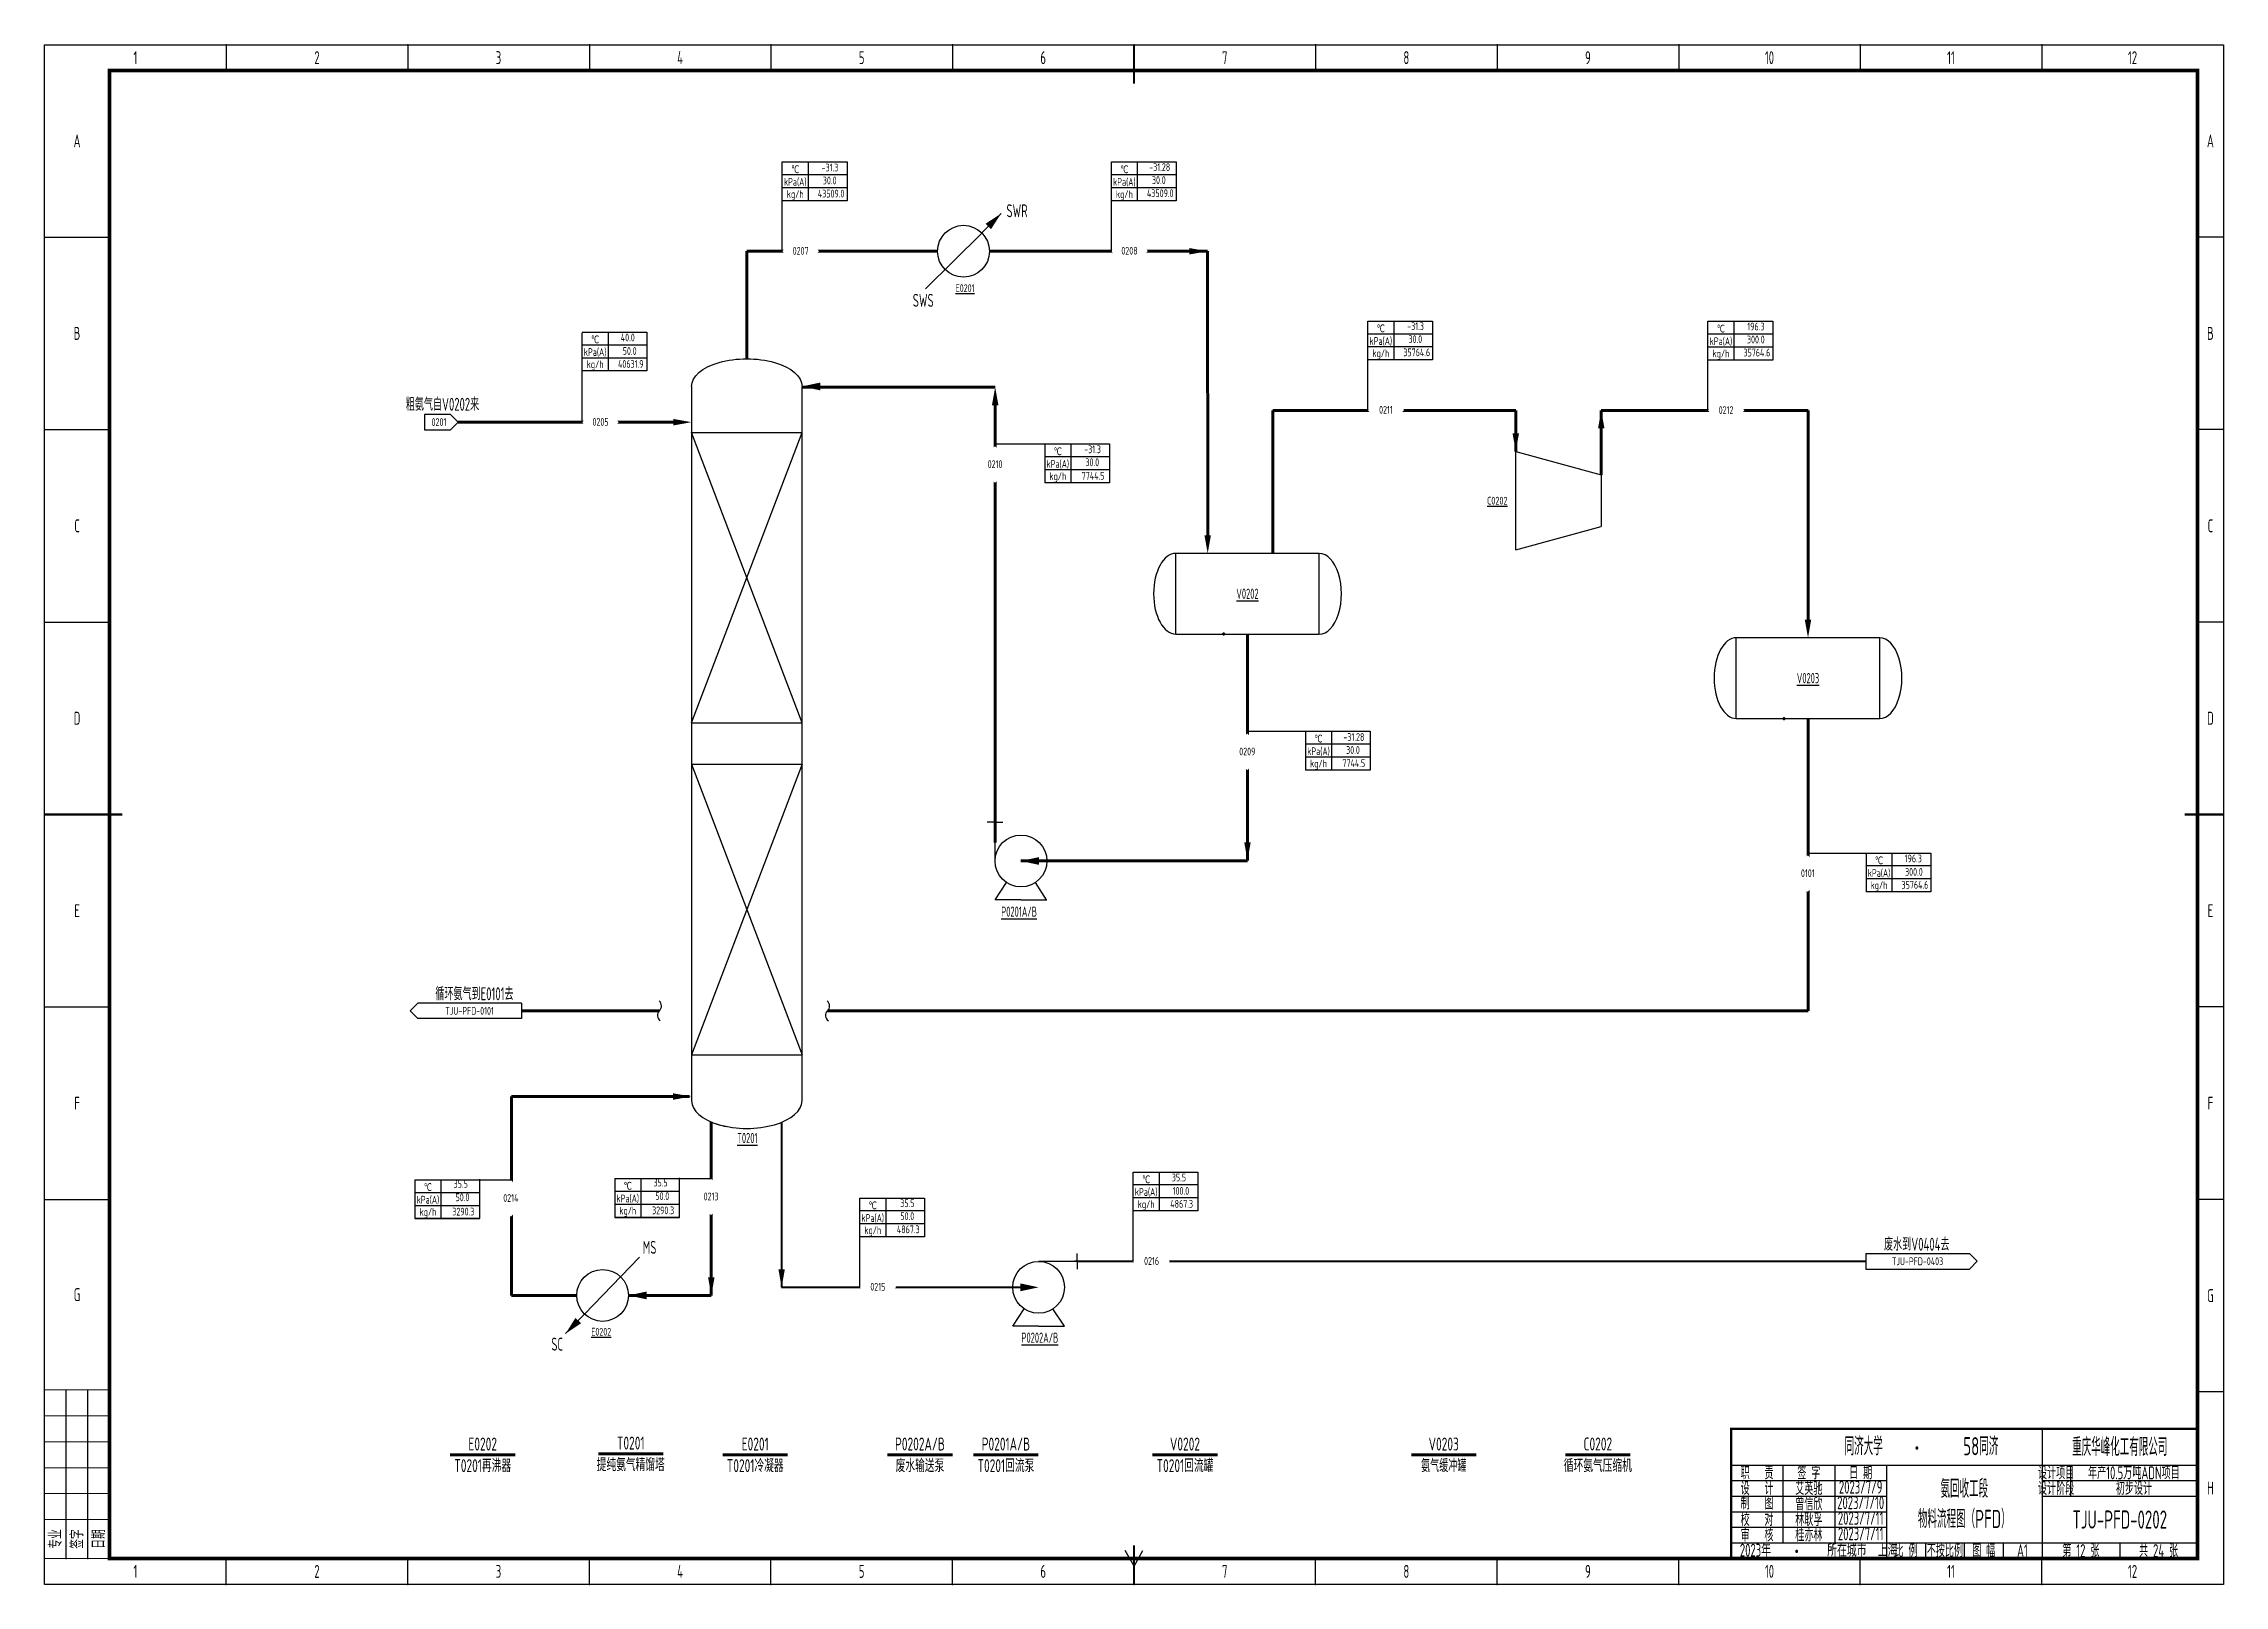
# Model space of a CAD drawing. Header units: millimetres. Extents: x 442 to 10185, y 1370 to 5122.
# Drawn here: x 2056 to 2898, y 2971 to 3566 of the extents above; entities that cross this region are included whole.
import ezdxf

# ---------------------------------------------------------------- set-up
doc = ezdxf.new("R2010")
doc.units = ezdxf.units.MM
doc.set_wipeout_variables(frame=1)
for name, color, linetype, lineweight in [('01-主物流线-粗实线', 132, 'Continuous', 80), ('01-文本 @ 1', 7, 'Continuous', 25), ('02-次要物流线-中粗线', 30, 'Continuous', 40), ('03-设备外轮廓线-细实线', 7, 'Continuous', 25), ('04-设备内部件-细实线', 181, 'Continuous', 25), ('05-图框与标题栏', 7, 'Continuous', 25), ('06-箭头', 7, 'Continuous', 25), ('07-箭头', 7, 'Continuous', 25), ('08-进出物流标志', 7, 'Continuous', 25), ('09-文本', 7, 'Continuous', 25), ('10-流股代号', 21, 'Continuous', 25), ('12-设备位号线', 7, 'Continuous', 80), ('15-物流表及物流信息标识', 7, 'Continuous', 25), ('16-其他', 7, 'Continuous', 25), ('17-文字（修改）', 7, 'Continuous', 15)]:
    doc.layers.add(name, color=color, linetype=linetype, lineweight=lineweight)
doc.layers.add('TITLE', color=7, linetype='Continuous')
doc.styles.add('3-gbcbig', font='gbenor.shx', dxfattribs={"width": 0.7, "height": 3, "bigfont": 'gbcbig.shx'})
doc.styles.add('5-gbcbig', font='gbenor.shx', dxfattribs={"width": 0.7, "height": 5, "bigfont": 'gbcbig.shx'})
doc.styles.add('7-gbcbig', font='gbenor.shx', dxfattribs={"width": 0.7, "height": 7, "bigfont": 'gbcbig.shx'})
doc.styles.add('EQ55', font='gbenor.shx', dxfattribs={"width": 0.75, "height": 5, "bigfont": 'gbcbig.shx'})
doc.styles.get("Standard").update_dxf_attribs({"font": 'arial.ttf'})
doc.styles.add('工程字', font='gbenor.shx', dxfattribs={"bigfont": 'gbcbig.shx'})

msp = doc.modelspace()

# ---------------------------------------------------------------- texts
at = {"color": 5, "char_height": 5, "width": 65.9276, "attachment_point": 5, "style": '5-gbcbig'}
for s, insert in [('SWR', (2432.07, 3501.72)), ('SWS', (2395.86, 3467.17))]:
    msp.add_mtext(s, dxfattribs=dict(at, insert=insert))
at = {"attachment_point": 5, "style": '3-gbcbig'}
for s, width, gutter_width, heights, insert, char_height in [('{\\LE0201}', 12.7249, 35, [0], (2411.99, 3471.87), 3), ('{\\LV0202}', 16.7749, 46.14, [16.01], (2521.02, 3353.97), 3.955), ('{\\LV0203}', 16.7749, 46.14, [16.01], (2737.39, 3321.41), 3.955), ('{\\LP0201A/B}', 16.7749, 46.14, [16.01], (2432.85, 3231.32), 3.9548), ('{\\LT0201}', 16.7749, 46.14, [16.01], (2327.95, 3143.99), 3.955), ('{\\LE0202}', 12.7249, 35, [0], (2271.56, 3069.25), 3), ('{\\LP0202A/B}', 16.7749, 46.14, [16.01], (2440.89, 3066.95), 3.9548)]:
    msp.add_mtext_dynamic_manual_height_columns(s, width=width, gutter_width=gutter_width, heights=heights, dxfattribs=dict(at, insert=insert, char_height=char_height))
at = {"color": 1, "char_height": 5, "width": 65.9276, "attachment_point": 5, "style": '5-gbcbig'}
for s, insert in [('MS', (2290.22, 3101.83)), ('SC', (2254.56, 3064.47))]:
    msp.add_mtext(s, dxfattribs=dict(at, insert=insert))
at = {"layer": '01-文本 @ 1', "insert": (2617.45, 3389.88), "char_height": 3, "attachment_point": 5, "style": 'EQ55'}
msp.add_mtext_dynamic_manual_height_columns('{\\LC0202}', width=28.0799, gutter_width=25, heights=[2.5], dxfattribs=at)
at = {"layer": '05-图框与标题栏', "attachment_point": 5}
for s, width, gutter_width, heights, insert, char_height, style in [('1', 70.0833, 25, [0], (2091.76, 3560.8), 5, '5-gbcbig'), ('2', 70.0833, 12.5, [0], (2161.84, 3560.8), 5, '5-gbcbig'), ('3', 70.0833, 25, [0], (2231.92, 3560.8), 5, '5-gbcbig'), ('4', 70.0833, 25, [0], (2302.01, 3560.8), 5, '5-gbcbig'), ('5', 70.0833, 25, [0], (2372.09, 3560.8), 5, '5-gbcbig'), ('6', 70.0833, 25, [0], (2442.17, 3560.8), 5, '5-gbcbig'), ('7', 70.0833, 25, [0], (2512.26, 3560.8), 5, '5-gbcbig'), ('8', 70.0833, 25, [0], (2582.34, 3560.8), 5, '5-gbcbig'), ('9', 70.0833, 25, [0], (2652.42, 3560.8), 5, '5-gbcbig'), ('10', 70.0833, 25, [0], (2722.51, 3560.8), 5, '5-gbcbig'), ('11', 70.0833, 25, [0], (2792.59, 3560.8), 5, '5-gbcbig'), ('12', 70.0833, 25, [0], (2862.67, 3560.8), 5, '5-gbcbig'), ('A', 25, 25, [0], (2069.22, 3528.68), 5, '5-gbcbig'), ('A', 10, 25, [0], (2892.72, 3528.68), 5, '5-gbcbig'), ('B', 25, 25, [0], (2069.22, 3454.43), 5, '5-gbcbig'), ('B', 10, 25, [0], (2892.72, 3454.43), 5, '5-gbcbig'), ('C', 25, 25, [0], (2069.22, 3380.18), 5, '5-gbcbig'), ('C', 10, 25, [0], (2892.72, 3380.18), 5, '5-gbcbig'), ('D', 25, 25, [0], (2069.22, 3305.93), 5, '5-gbcbig'), ('D', 10, 25, [0], (2892.72, 3305.93), 5, '5-gbcbig'), ('E', 25, 25, [0], (2069.22, 3231.68), 5, '5-gbcbig'), ('E', 10, 25, [0], (2892.72, 3231.68), 5, '5-gbcbig'), ('F', 25, 25, [0], (2069.22, 3157.43), 5, '5-gbcbig'), ('F', 10, 25, [0], (2892.72, 3157.43), 5, '5-gbcbig'), ('G', 25, 25, [0], (2069.22, 3083.55), 5, '5-gbcbig'), ('G', 10, 25, [0], (2892.72, 3083.18), 5, '5-gbcbig'), ('重庆华峰化工有限公司', 60, 25, [0], (2857.72, 3024.8), 7, '7-gbcbig'), ('职   责', 20, 25, [0], (2717.72, 3014.8), 5, '5-gbcbig'), ('签 字', 20, 25, [0], (2737.72, 3014.8), 5, '5-gbcbig'), ('日 期', 20, 25, [0], (2757.72, 3014.8), 5, '5-gbcbig'), ('设计项目', 15, 25, [0], (2833.16, 3014.8), 5, '5-gbcbig'), ('制   图', 20, 25, [0], (2717.72, 3003.17), 5, '5-gbcbig'), ('设   计', 20, 25, [0], (2717.72, 3008.8), 5, '5-gbcbig'), ('艾英驰', 20, 25, [0], (2737.72, 3008.8), 5, '5-gbcbig'), ('曾信欣', 20, 25, [0], (2737.72, 3002.8), 5, '5-gbcbig'), ('2023/7/10', 20, 25, [0], (2757.72, 3003.3), 5, '5-gbcbig'), ('2023/7/9', 20, 25, [0], (2757.72, 3009.3), 5, '5-gbcbig'), ('设计阶段', 15, 25, [0], (2833.16, 3008.8), 5, '5-gbcbig'), ('H', 10, 25, [0], (2892.72, 3008.93), 5, '5-gbcbig'), ('校   对', 20, 25, [0], (2717.72, 2996.8), 5, '5-gbcbig'), ('林耿孚', 20, 25, [0], (2737.72, 2996.8), 5, '5-gbcbig'), ('2023/7/11', 20, 25, [0], (2757.72, 2997.3), 5, '5-gbcbig'), ('TJU-PFD-0202', 60, 25, [12.52], (2857.72, 2996.8), 7, '7-gbcbig'), ('审   核', 20, 25, [0], (2717.72, 2990.8), 5, '5-gbcbig'), ('桂亦林', 20, 25, [0], (2737.72, 2990.8), 5, '5-gbcbig'), ('2023/7/11', 20, 25, [0], (2757.72, 2991.3), 5, '5-gbcbig'), ('比 例', 15, 25, [0], (2775.22, 2984.8), 5, '5-gbcbig'), ('不按比例', 15, 25, [0], (2790.22, 2984.8), 5, '5-gbcbig'), ('图 幅', 15, 25, [0], (2805.22, 2984.8), 5, '5-gbcbig'), ('A1', 14.9167, 25, [0], (2820.17, 2984.8), 5, '5-gbcbig'), ('第 12 张', 30, 25, [0], (2842.72, 2984.8), 5, '5-gbcbig'), ('共 24 张', 30, 25, [0], (2872.72, 2984.8), 5, '5-gbcbig'), ('1', 70.0833, 25, [0], (2091.76, 2976.8), 5, '5-gbcbig'), ('2', 70.0833, 25, [0], (2161.84, 2976.8), 5, '5-gbcbig'), ('3', 70.0833, 25, [0], (2231.92, 2976.8), 5, '5-gbcbig'), ('4', 70.0833, 25, [0], (2302.01, 2976.8), 5, '5-gbcbig'), ('5', 70.0833, 25, [0], (2372.09, 2976.8), 5, '5-gbcbig'), ('6', 70.0833, 25, [0], (2442.17, 2976.8), 5, '5-gbcbig'), ('7', 70.0833, 25, [0], (2512.26, 2976.8), 5, '5-gbcbig'), ('8', 70.0833, 25, [0], (2582.34, 2976.8), 5, '5-gbcbig'), ('9', 70.0833, 25, [0], (2652.42, 2976.8), 5, '5-gbcbig'), ('10', 70.0833, 25, [0], (2722.51, 2976.8), 5, '5-gbcbig'), ('11', 70.0833, 25, [0], (2792.59, 2976.8), 5, '5-gbcbig'), ('12', 70.0833, 25, [0], (2862.67, 2976.8), 5, '5-gbcbig')]:
    msp.add_mtext_dynamic_manual_height_columns(s, width=width, gutter_width=gutter_width, heights=heights, dxfattribs=dict(at, insert=insert, char_height=char_height, style=style))
at = {"layer": '05-图框与标题栏'}
for s, insert, char_height, width, attachment_point, style in [('\\pi5.78018;同济大学             ', (2745.74, 3025.08), 7, 32.2593, 4, '7-gbcbig'), ('58同济          ', (2804.08, 3025.08), 7, 32.2593, 5, '7-gbcbig'), (' 2023{\\W0.8;年          所在城市  上海}', (2709.19, 2984.96), 5, 67.5295, 4, '5-gbcbig'), ('{\\fFangSong|b0|i0|c134|p49;\\W0.8;·}', (2730.29, 2986.94), 5, 18.9039, 1, '5-gbcbig')]:
    msp.add_mtext(s, dxfattribs=dict(at, insert=insert, char_height=char_height, width=width, attachment_point=attachment_point, style=style))
at = {"layer": '05-图框与标题栏', "insert": (2776.71, 3026.81), "char_height": 5, "width": 31.5065, "attachment_point": 1}
msp.add_mtext('{\\fFangSong|b0|i0|c134|p49;\\W0.8;·}', dxfattribs=at)
at = {"layer": '05-图框与标题栏', "char_height": 5, "attachment_point": 5, "rotation": 90, "style": '工程字'}
for s, insert in [('专业', (2060.88, 2989.3)), ('签字', (2069.22, 2989.3)), ('日期', (2077.55, 2989.3))]:
    msp.add_mtext_dynamic_manual_height_columns(s, width=8.3333, gutter_width=25, heights=[0], dxfattribs=dict(at, insert=insert))
at = {"layer": '09-文本'}
for s, width, gutter_width, heights, insert, char_height, attachment_point, style in [('\\pi34.37595;粗氨气自V0202来', 61.3245, 35, [11.3], (2161.73, 3429.57), 5, 1, '5-gbcbig'), ('0201', 40, 12.5, [0], (2208.93, 3420.22), 3, 5, '3-gbcbig'), ('循环氨气到E0101去', 40, 12.5, [0], (2207.52, 3199.62), 5, 4, '5-gbcbig'), ('TJU-PFD-0101', 40, 12.5, [0], (2220.75, 3193.05), 3, 5, '3-gbcbig'), ('废水到V0404去', 40, 12.5, [0], (2792.01, 3103), 5, 6, '5-gbcbig'), ('TJU-PFD-0403', 40, 12.5, [0], (2779.67, 3096.43), 3, 5, '3-gbcbig'), ('{\\W0.75;E0202}\\P{\\A1;\\W0.75;T0201再沸器}', 59.0038, 12.5, [0], (2225.8, 3021.75), 5, 5, '5-gbcbig'), ('{\\W0.75;T0201}\\P{\\A1;\\W0.75;提纯氨气精馏塔}', 59.0038, 12.5, [0], (2282.95, 3022.13), 5, 5, '5-gbcbig'), ('{\\W0.75;E0201}\\P{\\A1;\\W0.75;T0201冷凝器}', 59.0038, 12.5, [0], (2330.99, 3021.75), 5, 5, '5-gbcbig'), ('{\\W0.75;P0202A/B}\\P{\\A1;\\W0.75;废水输送泵}', 59.0038, 12.5, [0], (2394.6, 3021.75), 5, 5, '5-gbcbig'), ('{\\W0.75;P0201A/B}\\P{\\A1;\\W0.75;T0201回流泵}', 59.0038, 12.5, [0], (2427.77, 3021.75), 5, 5, '5-gbcbig'), ('{\\W0.75;V0202\\P\\A1;T0201回流罐}', 59.0038, 12.5, [0], (2496.89, 3021.75), 5, 5, '5-gbcbig'), ('{\\W0.75;V0203}\\P氨气缓冲罐', 59.0038, 12.5, [0], (2596.77, 3021.75), 5, 5, '5-gbcbig'), ('{\\W0.75;C0202}\\P{\\A1;\\W0.75;循环氨气压缩机}', 59.0038, 12.5, [0], (2656.26, 3021.75), 5, 5, '5-gbcbig'), ('年产10.5万吨ADN项目', 49.0599, 35, [0], (2863.19, 3014.8), 5, 5, '5-gbcbig'), ('氨回收工段\\P物料流程图（PFD）', 60, 12.5, [0], (2797.72, 3002.8), 7, 5, '7-gbcbig'), ('初步设计', 48.9999, 12.5, [0], (2863.22, 3008.8), 5, 5, '5-gbcbig')]:
    msp.add_mtext_dynamic_manual_height_columns(s, width=width, gutter_width=gutter_width, heights=heights, dxfattribs=dict(at, insert=insert, char_height=char_height, attachment_point=attachment_point, style=style))
at = {"layer": '15-物流表及物流信息标识', "char_height": 3, "style": '3-gbcbig'}
for s, width, insert, attachment_point in [('℃', 10, (2346.45, 3517.73), 5), ('\\pi5.18876;-31.3', 15, (2351.45, 3519.92), 1), ('℃', 10, (2473.49, 3517.7), 5), ('\\pi4.6125;-31.28', 15, (2478.49, 3520.06), 1), ('kPa(A)', 10, (2346.45, 3512.73), 5), ('\\pi5.66181;30.0', 15, (2351.45, 3514.92), 1), ('kPa(A)', 10, (2473.49, 3512.7), 5), ('\\pi5.66181;30.0', 15, (2478.49, 3515.06), 1), ('kg/h', 10, (2346.45, 3507.73), 5), ('\\pi3.73375;43509.0', 15, (2351.45, 3509.84), 1), ('kg/h', 10, (2473.49, 3507.7), 5), ('\\pi3.73375;43509.0', 15, (2478.49, 3509.98), 1), ('℃', 10, (2269.2, 3452.07), 5), ('kPa(A)', 10, (2572.49, 3451.33), 5), ('℃', 10, (2572.49, 3456.33), 5), ('\\pi5.18876;-31.3', 15, (2577.49, 3458.69), 1), ('\\pi5.66181;30.0', 15, (2577.49, 3453.69), 1), ('kPa(A)', 10, (2703.78, 3451.23), 5), ('℃', 10, (2703.78, 3456.23), 5), ('\\pi5.04931;300.0', 15, (2708.78, 3453.58), 1), ('\\pi5.1857;196.3', 15, (2708.78, 3458.58), 1), ('kPa(A)', 10, (2269.2, 3447.07), 5), ('kg/h', 10, (2269.2, 3442.07), 5), ('\\pi3.84986;40631.9', 15, (2274.2, 3444.12), 1), ('kg/h', 10, (2572.49, 3446.33), 5), ('\\pi3.69409;35764.6', 15, (2577.49, 3448.6), 1), ('kg/h', 10, (2703.78, 3446.23), 5), ('\\pi3.69409;35764.6', 15, (2708.78, 3448.5), 1), ('℃', 10, (2447.8, 3408.91), 5), ('\\pi5.18876;-31.3', 15, (2452.8, 3411.19), 1), ('kPa(A)', 10, (2447.8, 3403.91), 5), ('kg/h', 10, (2447.8, 3398.91), 5), ('\\pi4.22626;7744.5', 15, (2452.8, 3400.96), 1), ('\\pi5.66181;30.0', 15, (2452.8, 3406.19), 1), ('\\pi4.6125;-31.28', 15, (2553.44, 3300.19), 1), ('kPa(A)', 10, (2548.44, 3293.06), 5), ('℃', 10, (2548.44, 3298.06), 5), ('\\pi5.66181;30.0', 15, (2553.44, 3295.19), 1), ('kg/h', 10, (2548.44, 3288.06), 5), ('\\pi4.22626;7744.5', 15, (2553.44, 3290.11), 1), ('℃', 10, (2764.8, 3251.1), 5), ('kPa(A)', 10, (2764.8, 3246.1), 5), ('kg/h', 10, (2764.8, 3241.1), 5), ('\\pi3.69409;35764.6', 15, (2769.8, 3243.15), 1), ('℃', 10, (2204.67, 3125.04), 5), ('℃', 10, (2281.8, 3125.53), 5), ('kPa(A)', 10, (2481.91, 3123.03), 5), ('℃', 10, (2481.91, 3128.03), 5), ('kPa(A)', 10, (2204.67, 3120.04), 5), ('kg/h', 10, (2204.67, 3115.04), 5), ('\\pi4.3982;3290.3', 15, (2209.67, 3117.09), 1), ('kPa(A)', 10, (2281.8, 3120.53), 5), ('kg/h', 10, (2281.8, 3115.53), 5), ('\\pi4.3982;3290.3', 15, (2286.8, 3117.58), 1), ('kPa(A)', 10, (2376.37, 3112.99), 5), ('℃', 10, (2376.37, 3117.99), 5), ('\\pi5.62626;35.5', 15, (2381.37, 3120.35), 1), ('\\pi5.66181;50.0', 15, (2381.37, 3115.35), 1), ('kg/h', 10, (2481.91, 3118.03), 5), ('\\pi4.31376;4867.3', 15, (2486.91, 3120.08), 1), ('kg/h', 10, (2376.37, 3107.99), 5), ('\\pi4.31376;4867.3', 15, (2381.37, 3110.26), 1)]:
    msp.add_mtext_dynamic_manual_height_columns(s, width=width, gutter_width=25, heights=[0], dxfattribs=dict(at, insert=insert, attachment_point=attachment_point))
at = {"layer": '17-文字（修改）', "char_height": 3, "attachment_point": 1, "style": '3-gbcbig'}
for s, insert in [('40.0', (2279.11, 3454.32)), ('\\pi5.66181;50.0', (2274.2, 3449.12)), ('196.3', (2774.71, 3253.35)), ('\\pi5.04931;300.0', (2769.8, 3248.15)), ('35.5', (2214.58, 3127.81)), ('35.5', (2291.71, 3128.3)), ('\\pi5.66181;50.0', (2286.8, 3123.09)), ('35.5', (2491.82, 3130.28)), ('\\pi5.22431;100.0', (2486.91, 3125.08)), ('\\pi5.66181;50.0', (2209.67, 3122.61))]:
    msp.add_mtext_dynamic_manual_height_columns(s, width=15, gutter_width=25, heights=[0], dxfattribs=dict(at, insert=insert))

# ---------------------------------------------------------------- blocks, each defined once
blk = doc.blocks.new('箭头')
at = {"layer": '07-箭头'}
blk.add_lwpolyline([(0, 0, 0, 2.5, 0), (-7, 0, 2.5, 2.5, 0)], format="xyseb", dxfattribs=at)

# ---------------------------------------------------------------- linework, layer by layer
for p, q in [((2306.42, 3433.95), (2306.42, 3158.36)), ((2349.08, 3158.36), (2349.08, 3433.95)), ((2213.4, 3423.16), (2203.4, 3423.16)), ((2203.4, 3423.16), (2203.4, 3417.16)), ((2216.4, 3420.16), (2213.4, 3423.16)), ((2213.4, 3417.16), (2216.4, 3420.16)), ((2203.4, 3417.16), (2213.4, 3417.16)), ((2493.34, 3338.4), (2548.71, 3338.4)), ((2709.7, 3305.84), (2765.07, 3305.84)), ((2423.59, 3265.87), (2423.59, 3264.74)), ((2455.32, 3096.43), (2454.2, 3096.43))]:
    msp.add_line(p, q)
for points in [[(2349.08, 3433.95, 0, 3, 0), (2356.08, 3433.95, 3, 3, 0)], [(2433.59, 3250.87, 0, 3, 0), (2440.59, 3250.87, 3, 3, 0)], [(2440.39, 3086.39, 0, 3, 0), (2433.39, 3086.39, 3, 3, 0)]]:
    msp.add_lwpolyline(points, format="xyseb")
at = {"extrusion": (0, 0, -1)}
msp.add_ellipse((2327.75, 3433.95), major_axis=(-21.33, 0), ratio=0.5, start_param=0, end_param=3.141593, dxfattribs=at)
for centre, start_param, end_param in [((2327.75, 3158.36), 0, 3.141593), ((2327.62, 3158.39), 0.880765, 1.197941)]:
    msp.add_ellipse(centre, major_axis=(-21.33, 0), ratio=0.5, start_param=start_param, end_param=end_param)
at = {"layer": '01-主物流线-粗实线'}
for p, q in [((2327.75, 3486.1), (2329.73, 3486.1)), ((2327.75, 3444.61), (2327.75, 3486.1)), ((2329.73, 3486.1), (2361.32, 3486.1)), ((2361.32, 3486.1), (2359.58, 3486.11)), ((2359.58, 3486.11), (2401.4, 3486.11)), ((2421.4, 3486.1), (2493.13, 3486.1)), ((2505.53, 3486.1), (2493.13, 3486.1)), ((2505.66, 3376.54), (2505.53, 3486.1)), ((2411.12, 3433.71), (2349.08, 3433.71)), ((2411.12, 3433.71), (2423.63, 3433.71)), ((2423.63, 3257.98), (2423.63, 3426.71)), ((2216.4, 3420.16), (2248.03, 3420.16)), ((2248.03, 3420.16), (2299.42, 3420.16)), ((2530.8, 3369.54), (2530.8, 3424.73)), ((2530.8, 3424.73), (2624.58, 3424.73)), ((2624.36, 3424.73), (2624.58, 3424.73)), ((2624.58, 3415.89), (2624.58, 3424.73)), ((2657.58, 3414.16), (2657.58, 3424.73)), ((2657.58, 3424.73), (2737.39, 3424.73)), ((2737.39, 3424.73), (2737.39, 3343.98)), ((2624.58, 3408.89), (2624.58, 3414.16)), ((2657.58, 3399.89), (2657.58, 3414.16)), ((2521.02, 3338.4), (2521.02, 3258.21)), ((2737.39, 3305.84), (2737.39, 3193.05)), ((2521.02, 3251.09), (2521.02, 3258.21)), ((2433.59, 3250.87), (2521.02, 3250.87)), ((2293.96, 3193.05), (2240.75, 3193.05)), ((2737.39, 3193.05), (2358.85, 3193.05)), ((2236.91, 3160), (2305.67, 3160)), ((2236.91, 3127.12), (2236.91, 3160)), ((2314.04, 3150.16), (2314.04, 3127.12)), ((2236.91, 3083.26), (2236.91, 3115.52)), ((2314.05, 3115.52), (2314.05, 3083.26)), ((2262.08, 3083.26), (2236.91, 3083.26)), ((2294.82, 3083.26), (2282.08, 3083.26)), ((2314.05, 3083.26), (2294.82, 3083.26)), ((2450.39, 3086.47), (2450.39, 3086.47)), ((2450.39, 3086.45), (2450.43, 3086.45))]:
    msp.add_line(p, q, dxfattribs=at)
for p in [(2511.8, 3338.4), (2728.16, 3305.84)]:
    msp.add_point(p, dxfattribs=at)
at = {"layer": '02-次要物流线-中粗线'}
for p, q in [((2341.21, 3150.09), (2341.2, 3086.39)), ((2455.32, 3096.43), (2759.67, 3096.43)), ((2341.2, 3086.39), (2433.39, 3086.39))]:
    msp.add_line(p, q, dxfattribs=at)
at = {"layer": '03-设备外轮廓线-细实线'}
for p, q in [((2418.47, 3493.18), (2425.89, 3500.61)), ((2396.75, 3471.55), (2418.51, 3493.14)), ((2624.58, 3370.89), (2624.58, 3408.89)), ((2624.58, 3408.89), (2657.58, 3399.89)), ((2657.58, 3399.89), (2657.58, 3379.89)), ((2624.58, 3370.89), (2657.58, 3379.89)), ((2548.71, 3369.54), (2493.34, 3369.54)), ((2765.07, 3336.98), (2709.7, 3336.98)), ((2423.59, 3265.87), (2420.59, 3265.87)), ((2423.59, 3250.87), (2423.59, 3265.87)), ((2423.59, 3265.87), (2426.59, 3265.87)), ((2423.59, 3235.87), (2428.05, 3242.55)), ((2443.48, 3235.87), (2439.14, 3242.55)), ((2433.59, 3235.87), (2423.59, 3235.87)), ((2433.59, 3235.87), (2443.59, 3235.87)), ((2265.12, 3076.07), (2286.34, 3097.99)), ((2455.32, 3096.43), (2455.32, 3099.43)), ((2440.32, 3096.43), (2455.32, 3096.43)), ((2455.32, 3096.43), (2455.32, 3093.43)), ((2265.12, 3076.07), (2257.82, 3068.53)), ((2430.39, 3071.39), (2434.84, 3078.07)), ((2450.39, 3071.39), (2445.94, 3078.07)), ((2440.39, 3071.39), (2430.39, 3071.39)), ((2440.39, 3071.39), (2450.39, 3071.39))]:
    msp.add_line(p, q, dxfattribs=at)
for centre in [(2411.4, 3486.11), (2433.59, 3250.87), (2272.08, 3083.26), (2440.39, 3086.39)]:
    msp.add_circle(centre, 10, dxfattribs=at)
for centre, start_param, end_param in [((2493.34, 3353.97), 3.141593, 6.283185), ((2548.71, 3353.97), 0, 3.141593), ((2709.7, 3321.41), 3.141593, 6.283185), ((2765.07, 3321.41), 0, 3.141593)]:
    msp.add_ellipse(centre, major_axis=(0, -15.57), ratio=0.550347, start_param=start_param, end_param=end_param, dxfattribs=at)
at = {"layer": '04-设备内部件-细实线'}
for p, q in [((2306.42, 3416.2), (2349.08, 3416.2)), ((2306.42, 3304.15), (2349.08, 3416.2)), ((2349.08, 3304.15), (2306.42, 3416.2)), ((2493.34, 3338.4), (2493.34, 3369.54)), ((2548.71, 3338.4), (2548.71, 3369.54)), ((2709.7, 3305.84), (2709.7, 3336.98)), ((2765.07, 3305.84), (2765.07, 3336.98)), ((2306.42, 3304.15), (2349.08, 3304.15)), ((2306.42, 3288.17), (2349.08, 3288.17)), ((2306.42, 3288.17), (2349.08, 3176.11)), ((2349.08, 3288.17), (2306.42, 3176.11)), ((2306.42, 3176.11), (2349.08, 3176.11))]:
    msp.add_line(p, q, dxfattribs=at)
at = {"layer": '05-图框与标题栏'}
for p, q in [((2126.8, 3565.8), (2126.8, 3555.8)), ((2196.88, 3565.8), (2196.88, 3555.8)), ((2266.97, 3565.8), (2266.97, 3555.8)), ((2337.05, 3565.8), (2337.05, 3555.8)), ((2407.13, 3565.8), (2407.13, 3555.8)), ((2547.3, 3565.8), (2547.3, 3555.8)), ((2617.38, 3565.8), (2617.38, 3555.8)), ((2687.47, 3565.8), (2687.47, 3555.8)), ((2757.55, 3565.8), (2757.55, 3555.8)), ((2827.63, 3565.8), (2827.63, 3555.8)), ((2056.72, 3491.55), (2081.72, 3491.55)), ((2897.72, 3491.55), (2887.72, 3491.55)), ((2056.72, 3417.3), (2081.72, 3417.3)), ((2897.72, 3417.3), (2887.72, 3417.3)), ((2056.72, 3343.05), (2081.72, 3343.05)), ((2897.72, 3343.05), (2887.72, 3343.05)), ((2056.72, 3194.55), (2081.72, 3194.55)), ((2897.72, 3194.55), (2887.72, 3194.55)), ((2056.72, 3120.3), (2081.72, 3120.3)), ((2897.72, 3120.3), (2887.72, 3120.3)), ((2065.05, 2981.8), (2065.05, 3046.8)), ((2073.38, 2981.8), (2073.38, 3046.8)), ((2897.72, 3046.05), (2887.72, 3046.05)), ((2827.72, 3031.8), (2827.72, 2981.8)), ((2707.72, 3017.8), (2887.72, 3017.8)), ((2727.72, 3017.8), (2727.72, 2987.8)), ((2747.72, 3017.8), (2747.72, 2987.8)), ((2767.72, 3017.8), (2767.72, 2981.8)), ((2838.72, 3017.8), (2838.72, 3005.8)), ((2707.72, 3011.8), (2767.72, 3011.8)), ((2707.72, 3005.8), (2767.72, 3005.8)), ((2827.72, 3011.8), (2887.72, 3011.8)), ((2827.72, 3005.8), (2887.72, 3005.8)), ((2707.72, 2999.8), (2767.72, 2999.8)), ((2707.72, 2993.8), (2767.72, 2993.8)), ((2126.8, 2971.8), (2126.8, 2981.8)), ((2196.88, 2971.8), (2196.88, 2981.8)), ((2266.97, 2971.8), (2266.97, 2981.8)), ((2337.05, 2971.8), (2337.05, 2981.8)), ((2407.13, 2971.8), (2407.13, 2981.8)), ((2477.22, 2978.8), (2473.75, 2984.8)), ((2477.22, 2978.8), (2480.68, 2984.8)), ((2547.3, 2971.8), (2547.3, 2981.8)), ((2617.38, 2971.8), (2617.38, 2981.8)), ((2687.47, 2971.8), (2687.47, 2981.8)), ((2707.72, 2987.8), (2887.72, 2987.8)), ((2757.55, 2971.8), (2757.55, 2981.8)), ((2782.72, 2987.8), (2782.72, 2981.8)), ((2797.72, 2987.8), (2797.72, 2981.8)), ((2812.72, 2987.8), (2812.72, 2981.8)), ((2827.63, 2971.8), (2827.63, 2981.8)), ((2857.72, 2987.8), (2857.72, 2981.8))]:
    msp.add_line(p, q, dxfattribs=at)
for points, const_width in [([(2477.22, 3565.8), (2477.22, 3550.8)], 0.8), ([(2056.72, 3268.8), (2086.72, 3268.8)], 0.8), ([(2897.72, 3268.8), (2882.72, 3268.8)], 0.8), ([(2081.72, 3046.8), (2056.72, 3046.8)], 0.4), ([(2081.72, 3036.8), (2056.72, 3036.8)], 0.4), ([(2887.72, 3031.8), (2707.72, 3031.8), (2707.72, 2981.8)], 0.8), ([(2081.72, 3026.8), (2056.72, 3026.8)], 0.4), ([(2081.72, 3016.8), (2056.72, 3016.8)], 0.4), ([(2081.72, 3006.8), (2056.72, 3006.8)], 0.4), ([(2081.72, 2996.8), (2056.72, 2996.8)], 0.4), ([(2081.72, 2981.8), (2056.72, 2981.8)], 0.4), ([(2477.22, 2971.8), (2477.22, 2986.8)], 0.8)]:
    msp.add_lwpolyline(points, dxfattribs=dict(at, const_width=const_width))
at = {"layer": '05-图框与标题栏', "const_width": 1.4}
msp.add_lwpolyline([(2081.72, 3555.8), (2081.72, 2981.8), (2887.72, 2981.8), (2887.72, 3555.8)], close=True, dxfattribs=at)
at = {"layer": '05-图框与标题栏'}
for p in [(2126.8, 3565.8), (2126.8, 3565.8), (2126.8, 3565.8), (2196.88, 3565.8), (2196.88, 3565.8), (2196.88, 3565.8), (2266.97, 3565.8), (2266.97, 3565.8), (2266.97, 3565.8), (2337.05, 3565.8), (2337.05, 3565.8), (2337.05, 3565.8), (2407.13, 3565.8), (2407.13, 3565.8), (2407.13, 3565.8), (2477.22, 3565.8), (2477.22, 3565.8), (2477.22, 3565.8), (2547.3, 3565.8), (2547.3, 3565.8), (2547.3, 3565.8), (2617.38, 3565.8), (2617.38, 3565.8), (2617.38, 3565.8), (2687.47, 3565.8), (2687.47, 3565.8), (2687.47, 3565.8), (2757.55, 3565.8), (2757.55, 3565.8), (2757.55, 3565.8), (2827.63, 3565.8), (2827.63, 3565.8), (2827.63, 3565.8), (2897.72, 3491.55), (2897.72, 3417.3), (2897.72, 3343.05), (2897.72, 3268.8), (2897.72, 3194.55), (2897.72, 3120.3), (2897.72, 3046.05), (2065.05, 2981.8), (2073.38, 2981.8), (2126.8, 2971.8), (2196.88, 2971.8), (2266.97, 2971.8), (2337.05, 2971.8), (2407.13, 2971.8), (2477.22, 2971.8), (2547.3, 2971.8), (2617.38, 2971.8), (2687.47, 2971.8), (2757.55, 2971.8), (2827.63, 2971.8)]:
    msp.add_point(p, dxfattribs=at)
at = {"layer": '06-箭头'}
for points in [[(2425.89, 3500.61, 0, 3, 0), (2420.94, 3495.66, 3, 3, 0)], [(2282.08, 3083.26, 0, 3, 0), (2289.08, 3083.26, 3, 3, 0)], [(2257.82, 3068.53, 0, 3, 0), (2262.69, 3073.56, 3, 3, 0)]]:
    msp.add_lwpolyline(points, format="xyseb", dxfattribs=at)
at = {"layer": '08-进出物流标志'}
for p, q in [((2197.75, 3193.05), (2200.75, 3196.05)), ((2197.75, 3193.05), (2200.75, 3190.05)), ((2240.75, 3196.05), (2200.75, 3196.05)), ((2240.75, 3196.05), (2240.75, 3190.05)), ((2240.75, 3190.05), (2200.75, 3190.05)), ((2759.67, 3099.43), (2799.67, 3099.43)), ((2759.67, 3099.43), (2759.67, 3093.43)), ((2802.67, 3096.43), (2799.67, 3099.43)), ((2759.67, 3093.43), (2799.67, 3093.43)), ((2802.67, 3096.43), (2799.67, 3093.43))]:
    msp.add_line(p, q, dxfattribs=at)
at = {"layer": '12-设备位号线'}
for p, q in [((2295.45, 3022.16), (2270.45, 3022.16)), ((2238.3, 3021.78), (2213.3, 3021.78)), ((2343.49, 3021.78), (2318.49, 3021.78)), ((2407.1, 3021.78), (2382.1, 3021.78)), ((2440.27, 3021.78), (2415.27, 3021.78)), ((2509.39, 3021.78), (2484.39, 3021.78)), ((2609.27, 3021.78), (2584.27, 3021.78)), ((2668.76, 3021.78), (2643.76, 3021.78))]:
    msp.add_line(p, q, dxfattribs=at)
at = {"layer": '15-物流表及物流信息标识'}
for p, q in [((2341.45, 3520.58), (2366.45, 3520.58)), ((2351.45, 3520.58), (2351.45, 3505.58)), ((2366.45, 3520.58), (2366.45, 3505.58)), ((2468.49, 3520.55), (2493.49, 3520.55)), ((2478.49, 3520.55), (2478.49, 3505.55)), ((2493.49, 3520.55), (2493.49, 3505.55)), ((2366.45, 3515.58), (2341.45, 3515.58)), ((2366.45, 3510.58), (2341.45, 3510.58)), ((2493.49, 3515.55), (2468.49, 3515.55)), ((2493.49, 3510.55), (2468.49, 3510.55)), ((2366.45, 3505.58), (2341.45, 3505.58)), ((2493.49, 3505.55), (2468.49, 3505.55)), ((2264.2, 3454.92), (2289.2, 3454.92)), ((2274.2, 3454.92), (2274.2, 3439.92)), ((2289.2, 3454.92), (2289.2, 3439.92)), ((2567.49, 3459.18), (2592.49, 3459.18)), ((2592.49, 3454.18), (2567.49, 3454.18)), ((2577.49, 3459.18), (2577.49, 3444.18)), ((2592.49, 3459.18), (2592.49, 3444.18)), ((2698.78, 3459.08), (2723.78, 3459.08)), ((2723.78, 3454.08), (2698.78, 3454.08)), ((2708.78, 3459.08), (2708.78, 3444.08)), ((2723.78, 3459.08), (2723.78, 3444.08)), ((2289.2, 3449.92), (2264.2, 3449.92)), ((2289.2, 3444.92), (2264.2, 3444.92)), ((2592.49, 3449.18), (2567.49, 3449.18)), ((2592.49, 3444.18), (2567.49, 3444.18)), ((2723.78, 3449.08), (2698.78, 3449.08)), ((2723.78, 3444.08), (2698.78, 3444.08)), ((2289.2, 3439.92), (2264.2, 3439.92)), ((2442.8, 3411.76), (2467.8, 3411.76)), ((2442.8, 3411.76), (2442.8, 3396.76)), ((2452.8, 3411.76), (2452.8, 3396.76)), ((2467.8, 3411.76), (2467.8, 3396.76)), ((2467.8, 3406.76), (2442.8, 3406.76)), ((2467.8, 3401.76), (2442.8, 3401.76)), ((2467.8, 3396.76), (2442.8, 3396.76)), ((2543.44, 3300.91), (2568.44, 3300.91)), ((2543.44, 3300.91), (2543.44, 3285.91)), ((2553.44, 3300.91), (2553.44, 3285.91)), ((2568.44, 3300.91), (2568.44, 3285.91)), ((2568.44, 3295.91), (2543.44, 3295.91)), ((2568.44, 3290.91), (2543.44, 3290.91)), ((2568.44, 3285.91), (2543.44, 3285.91)), ((2759.8, 3253.95), (2784.8, 3253.95)), ((2759.8, 3253.95), (2759.8, 3238.95)), ((2769.8, 3253.95), (2769.8, 3238.95)), ((2784.8, 3253.95), (2784.8, 3238.95)), ((2784.8, 3248.95), (2759.8, 3248.95)), ((2784.8, 3243.95), (2759.8, 3243.95)), ((2784.8, 3238.95), (2759.8, 3238.95)), ((2199.67, 3127.89), (2199.67, 3112.89)), ((2209.67, 3127.89), (2209.67, 3112.89)), ((2224.67, 3112.89), (2224.67, 3128.09)), ((2276.8, 3128.38), (2276.8, 3113.38)), ((2301.8, 3123.38), (2276.8, 3123.38)), ((2286.8, 3128.38), (2286.8, 3113.38)), ((2301.8, 3113.38), (2301.8, 3128.58)), ((2476.91, 3096.43), (2476.91, 3130.88)), ((2476.91, 3130.88), (2501.91, 3130.88)), ((2501.91, 3125.88), (2476.91, 3125.88)), ((2486.91, 3130.88), (2486.91, 3115.88)), ((2501.91, 3130.88), (2501.91, 3115.88)), ((2224.67, 3122.89), (2199.67, 3122.89)), ((2224.67, 3117.89), (2199.67, 3117.89)), ((2301.8, 3118.38), (2276.8, 3118.38)), ((2371.37, 3120.84), (2396.37, 3120.84)), ((2396.37, 3115.84), (2371.37, 3115.84)), ((2381.37, 3120.84), (2381.37, 3105.84)), ((2396.37, 3120.84), (2396.37, 3105.84)), ((2501.91, 3120.88), (2476.91, 3120.88)), ((2501.91, 3115.88), (2476.91, 3115.88)), ((2224.67, 3112.89), (2199.67, 3112.89)), ((2199.67, 3112.89), (2224.67, 3112.89)), ((2301.8, 3113.38), (2276.8, 3113.38)), ((2276.8, 3113.38), (2301.8, 3113.38)), ((2396.37, 3110.84), (2371.37, 3110.84)), ((2396.37, 3105.84), (2371.37, 3105.84))]:
    msp.add_line(p, q, dxfattribs=at)
at = {"layer": '16-其他'}
for centre, start, end in [((2295.78, 3191.3), 136.00057, 236.00057), ((2292.3, 3194.96), 311.00057, 51.00057), ((2360.67, 3191.3), 136.00057, 236.00057), ((2357.19, 3194.96), 311.00057, 51.00057)]:
    msp.add_arc(centre, 2.53, start, end, dxfattribs=at)
at = {"layer": 'TITLE'}
for p, q in [((2056.72, 3565.8), (2897.72, 3565.8)), ((2056.72, 2971.8), (2056.72, 3565.8)), ((2897.72, 3565.8), (2897.72, 2971.8)), ((2897.72, 2971.8), (2056.72, 2971.8))]:
    msp.add_line(p, q, dxfattribs=at)

# ---------------------------------------------------------------- block references
at = {"layer": '07-箭头'}
for p in [(2505.53, 3486.1), (2306.42, 3420.16), (2306.29, 3160)]:
    msp.add_blockref('箭头', p, dxfattribs=at)
for p, rotation in [((2423.63, 3433.71), 90), ((2657.58, 3424.73), 90.00000000000001), ((2505.66, 3369.54), 270), ((2737.39, 3336.98), 270), ((2521.02, 3251.09), 270), ((2314.05, 3083.26), 270), ((2341.2, 3086.39), 270)]:
    msp.add_blockref('箭头', p, dxfattribs=dict(at, rotation=rotation))
at = {"layer": '07-箭头', "xscale": -1, "rotation": 90}
msp.add_blockref('箭头', (2624.58, 3408.89), dxfattribs=at)

msp.set_redraw_order([(e.dxf.handle, doc.entitydb.next_handle()) for e in msp.query("TEXT MTEXT ATTDEF DIMENSION ARC_DIMENSION")])  # texts and dimensions are drawn at this point

# ---------------------------------------------------------------- next in the draw order: wipeouts: each hides what was drawn before it
for points in [[(2341.45, 3486.13), (2348.52, 3493.2), (2355.59, 3486.13), (2348.52, 3479.06)], [(2468.39, 3486.2), (2475.46, 3493.27), (2482.53, 3486.2), (2475.46, 3479.13)], [(2264.2, 3420.16), (2271.27, 3427.24), (2278.34, 3420.16), (2271.27, 3413.09)], [(2567.39, 3424.83), (2574.46, 3431.9), (2581.53, 3424.83), (2574.46, 3417.76)], [(2698.68, 3424.73), (2705.75, 3431.8), (2712.82, 3424.73), (2705.75, 3417.66)], [(2416.5, 3403.83), (2423.57, 3410.9), (2430.64, 3403.83), (2423.57, 3396.76)], [(2513.87, 3292.98), (2520.94, 3300.05), (2528.01, 3292.98), (2520.94, 3285.91)], [(2730.23, 3246.02), (2737.3, 3253.09), (2744.37, 3246.02), (2737.3, 3238.95)], [(2229.59, 3120.73), (2236.66, 3127.8), (2243.73, 3120.73), (2236.66, 3113.66)], [(2306.88, 3121.34), (2313.95, 3128.41), (2321.02, 3121.34), (2313.95, 3114.27)], [(2476.91, 3096.43), (2483.98, 3103.5), (2491.06, 3096.43), (2483.98, 3089.36)], [(2371.27, 3086.49), (2378.34, 3093.56), (2385.41, 3086.49), (2378.34, 3079.42)]]:
    msp.add_wipeout(points).dxf.layer = '10-流股代号'

# ---------------------------------------------------------------- next in the draw order: linework, layer by layer
at = {"layer": '15-物流表及物流信息标识'}
for p, q in [((2341.45, 3486.13), (2341.45, 3520.58)), ((2468.49, 3486.1), (2468.49, 3520.55)), ((2264.2, 3420.16), (2264.2, 3454.62)), ((2567.49, 3424.73), (2567.49, 3459.18)), ((2698.78, 3424.63), (2698.78, 3459.08)), ((2423.58, 3411.76), (2448.65, 3411.76)), ((2521.02, 3300.91), (2543.44, 3300.91)), ((2737.39, 3253.95), (2759.8, 3253.95)), ((2199.67, 3127.89), (2236.91, 3127.89)), ((2276.8, 3128.38), (2314.04, 3128.38)), ((2371.37, 3086.39), (2371.37, 3120.84))]:
    msp.add_line(p, q, dxfattribs=at)

# ---------------------------------------------------------------- next in the draw order: texts
at = {"layer": '09-文本', "char_height": 3, "attachment_point": 5, "style": '3-gbcbig'}
for s, width, insert in [('0207', 7.0711, (2348.53, 3486.25)), ('0208', 7.3843, (2475.47, 3486.32)), ('0211', 7.3843, (2574.47, 3424.95)), ('0212', 7.3843, (2705.77, 3424.84)), ('0205', 7.0711, (2271.29, 3420.28)), ('0210', 7.0711, (2423.59, 3403.95)), ('0209', 7.0711, (2520.95, 3293.1)), ('0101', 7.0711, (2737.31, 3246.14)), ('0214', 7.0711, (2236.67, 3120.85)), ('0213', 7.0711, (2313.96, 3121.46)), ('0216', 7.0711, (2484, 3096.55)), ('0215', 7.3843, (2378.35, 3086.61))]:
    msp.add_mtext_dynamic_manual_height_columns(s, width=width, gutter_width=12.5, heights=[0], dxfattribs=dict(at, insert=insert))

doc.saveas('drawing.dxf')
